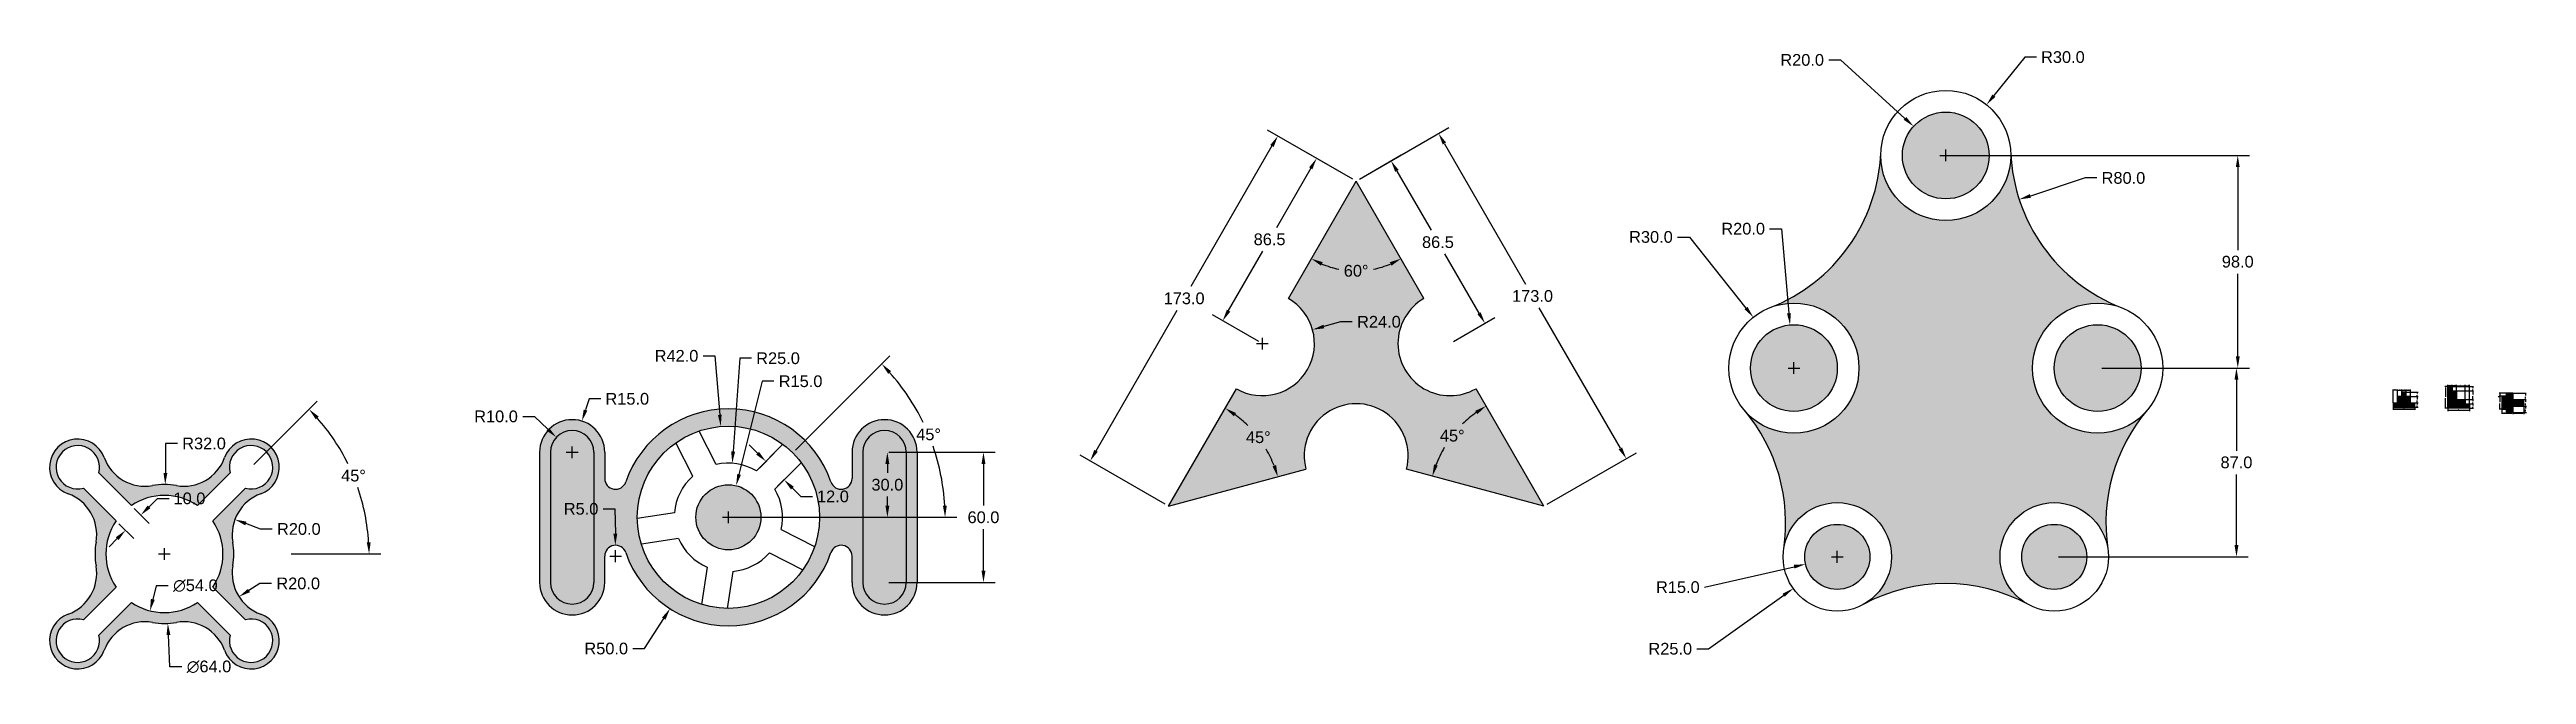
# Model space of a CAD drawing. Header units: inches. Extents: x -29 to 2151, y 0 to 373.
# Drawn here: x 1009 to 2151, y 85 to 373 of the extents above; entities that cross this region are included whole.
import ezdxf

# ---------------------------------------------------------------- set-up
doc = ezdxf.new("R2010")
doc.units = ezdxf.units.IN
doc.header["$MEASUREMENT"] = 0
doc.styles.get("Standard").update_dxf_attribs({"font": 'arial.ttf'})
doc.dimstyles.new('3', dxfattribs={"dimscale": 2, "dimtxt": 0.18, "dimasz": 0.18, "dimexe": 0.18, "dimexo": 0.0625, "dimgap": 0.09, "dimtad": 1, "dimtih": 1, "dimtoh": 1, "dimdec": 1, "dimzin": 0, "dimdsep": 46, "dimtxsty": 'Standard', "dimcen": 0.09, "dimadec": 0, "dimazin": 0, "dimtfac": 1, "dimtdec": 1, "dimtofl": 0, "dimtmove": 0, "dimatfit": 3, "dimfxl": 1, "dimtolj": 1, "dimtzin": 0, "dimarcsym": 0})
doc.dimstyles.get("Standard").update_dxf_attribs({"dimscale": 30, "dimtxt": 0.18, "dimasz": 0.18, "dimexe": 0.18, "dimexo": 0.0625, "dimgap": 0.09, "dimtad": 0, "dimtih": 1, "dimtoh": 1, "dimdec": 1, "dimzin": 0, "dimdsep": 46, "dimtxsty": 'Standard', "dimcen": 0.09, "dimadec": 0, "dimazin": 0, "dimtfac": 1, "dimtdec": 1, "dimtofl": 0, "dimtmove": 0, "dimatfit": 3, "dimfxl": 1, "dimtolj": 1, "dimtzin": 0, "dimarcsym": 0})

msp = doc.modelspace()

# ---------------------------------------------------------------- blocks, each defined once
blk = doc.blocks.new('*D14')
at = {"color": 0, "lineweight": -2, "transparency": 16777216}
for p, q in [((1103.4, 181.6), (1132.6, 210.8)), ((1120.5, 140.3), (1161.9, 140.3))]:
    blk.add_line(p, q, dxfattribs=at)
for start, end in [(26.1313, 41.7189), (3.2811, 18.9618)]:
    blk.add_arc((1062.1, 140.3), 94.3, start, end, dxfattribs=at)
at = {"color": 0, "transparency": 16777216}
for points in [[(1131.9, 202.4), (1133.2, 203.7), (1128.8, 207)], [(1157.2, 145.7), (1155.4, 145.7), (1156.5, 140.3)]]:
    blk.add_solid(points, dxfattribs=at)
at = {"layer": 'Defpoints', "color": 0, "transparency": 16777216}
for p in [(1102.1, 180.3), (1153.2, 164.7), (1062.1, 140.3), (1062.1, 140.3), (1118.6, 140.3)]:
    blk.add_point(p, dxfattribs=at)
at = {"color": 0, "transparency": 16777216, "insert": (1149.3, 176.4), "char_height": 5.4, "attachment_point": 5}
blk.add_mtext('\\A1;45°', dxfattribs=at)
blk = doc.blocks.new('*D15')
at = {"color": 0, "lineweight": -2, "transparency": 16777216}
for p, q in [((1048.2, 161.3), (1055.1, 154.4)), ((1055.1, 162.1), (1058.9, 165.9)), ((1058.9, 165.9), (1064.3, 165.9)), ((1041.2, 154.2), (1048, 147.4)), ((1040.4, 147.4), (1036.6, 143.6))]:
    blk.add_line(p, q, dxfattribs=at)
at = {"color": 0, "transparency": 16777216}
for points in [[(1054.4, 162.7), (1055.7, 161.4), (1051.3, 158.3)], [(1039.7, 148), (1041, 146.7), (1044.2, 151.2)]]:
    blk.add_solid(points, dxfattribs=at)
at = {"layer": 'Defpoints', "color": 0, "transparency": 16777216}
for p in [(1046.9, 162.6), (1039.8, 155.5), (1051.3, 158.3)]:
    blk.add_point(p, dxfattribs=at)
at = {"color": 0, "transparency": 16777216, "insert": (1073.7, 165.9), "char_height": 5.4, "attachment_point": 5}
blk.add_mtext('\\A1;10.0', dxfattribs=at)
blk = doc.blocks.new('*D16')
at = {"color": 0, "lineweight": -2, "transparency": 16777216}
for p, q in [((1059.4, 140.3), (1064.8, 140.3)), ((1062.1, 137.6), (1062.1, 143)), ((1064.7, 88.3), (1064, 103)), ((1070.1, 88.3), (1064.7, 88.3))]:
    blk.add_line(p, q, dxfattribs=at)
at = {"color": 0, "transparency": 16777216}
blk.add_solid([(1064.9, 103), (1063.1, 102.9), (1063.7, 108.3)], dxfattribs=at)
at = {"layer": 'Defpoints', "color": 0, "transparency": 16777216}
for p in [(1060.6, 172.3), (1063.7, 108.3)]:
    blk.add_point(p, dxfattribs=at)
at = {"color": 0, "transparency": 16777216, "insert": (1082.7, 88.3), "char_height": 5.4, "attachment_point": 5}
blk.add_mtext('\\A1;∅64.0', dxfattribs=at)
blk = doc.blocks.new('*D17')
at = {"color": 0, "lineweight": -2, "transparency": 16777216}
for p, q in [((1058.4, 125.7), (1056.8, 119.4)), ((1063.8, 125.7), (1058.4, 125.7))]:
    blk.add_line(p, q, dxfattribs=at)
at = {"color": 0, "transparency": 16777216}
blk.add_solid([(1055.9, 119.6), (1057.7, 119.2), (1055.5, 114.1)], dxfattribs=at)
at = {"layer": 'Defpoints', "color": 0, "transparency": 16777216}
for p in [(1068.8, 166.5), (1055.5, 114.1)]:
    blk.add_point(p, dxfattribs=at)
at = {"color": 0, "transparency": 16777216, "insert": (1076.4, 125.7), "char_height": 5.4, "attachment_point": 5}
blk.add_mtext('\\A1;∅54.0', dxfattribs=at)
blk = doc.blocks.new('*D18')
at = {"color": 0, "lineweight": -2, "transparency": 16777216}
for p, q in [((1062.7, 191.2), (1062.6, 177.7)), ((1068.1, 191.2), (1062.7, 191.2)), ((1059.4, 140.3), (1064.8, 140.3)), ((1062.1, 137.6), (1062.1, 143))]:
    blk.add_line(p, q, dxfattribs=at)
at = {"color": 0, "transparency": 16777216}
blk.add_solid([(1061.7, 177.7), (1063.5, 177.7), (1062.5, 172.3)], dxfattribs=at)
at = {"layer": 'Defpoints', "color": 0, "transparency": 16777216}
for p in [(1062.5, 172.3), (1062.1, 140.3)]:
    blk.add_point(p, dxfattribs=at)
at = {"color": 0, "transparency": 16777216, "insert": (1080.4, 191.2), "char_height": 5.4, "attachment_point": 5}
blk.add_mtext('\\A1;R32.0', dxfattribs=at)
blk = doc.blocks.new('*D19')
at = {"color": 0, "lineweight": -2, "transparency": 16777216}
for p, q in [((1106.4, 151.8), (1099.7, 154.3)), ((1111.8, 151.8), (1106.4, 151.8))]:
    blk.add_line(p, q, dxfattribs=at)
at = {"color": 0, "transparency": 16777216}
blk.add_solid([(1100, 155.2), (1099.4, 153.5), (1094.6, 156.2)], dxfattribs=at)
at = {"layer": 'Defpoints', "color": 0, "transparency": 16777216}
for p in [(1094.6, 156.2), (1113.4, 149.2)]:
    blk.add_point(p, dxfattribs=at)
at = {"color": 0, "transparency": 16777216, "insert": (1124.1, 151.8), "char_height": 5.4, "attachment_point": 5}
blk.add_mtext('\\A1;R20.0', dxfattribs=at)
blk = doc.blocks.new('*D20')
at = {"color": 0, "lineweight": -2, "transparency": 16777216}
for p, q in [((1106.1, 126.7), (1101.1, 123.5)), ((1111.5, 126.7), (1106.1, 126.7))]:
    blk.add_line(p, q, dxfattribs=at)
at = {"color": 0, "transparency": 16777216}
blk.add_solid([(1100.6, 124.2), (1101.6, 122.7), (1096.5, 120.6)], dxfattribs=at)
at = {"layer": 'Defpoints', "color": 0, "transparency": 16777216}
for p in [(1113.4, 131.4), (1096.5, 120.6)]:
    blk.add_point(p, dxfattribs=at)
at = {"color": 0, "transparency": 16777216, "insert": (1123.8, 126.7), "char_height": 5.4, "attachment_point": 5}
blk.add_mtext('\\A1;R20.0', dxfattribs=at)
blk = doc.blocks.new('*D21')
at = {"color": 0, "lineweight": -2, "transparency": 16777216}
for p, q in [((1335.5, 186.8), (1331.7, 190.6)), ((1336.4, 179.9), (1343.2, 186.8)), ((1344.8, 171.5), (1351.7, 178.3)), ((1351.7, 170.7), (1355.5, 166.8)), ((1355.5, 166.8), (1360.9, 166.8))]:
    blk.add_line(p, q, dxfattribs=at)
at = {"color": 0, "transparency": 16777216}
for points in [[(1336.2, 187.4), (1334.9, 186.1), (1339.4, 183)], [(1352.3, 171.3), (1351, 170), (1347.8, 174.5)]]:
    blk.add_solid(points, dxfattribs=at)
at = {"layer": 'Defpoints', "color": 0, "transparency": 16777216}
for p in [(1335, 178.6), (1347.8, 174.5), (1343.5, 170.1)]:
    blk.add_point(p, dxfattribs=at)
at = {"color": 0, "transparency": 16777216, "insert": (1370.3, 166.8), "char_height": 5.4, "attachment_point": 5}
blk.add_mtext('\\A1;12.0', dxfattribs=at)
blk = doc.blocks.new('*D22')
at = {"color": 0, "lineweight": -2, "transparency": 16777216}
for p, q in [((1353.1, 188.2), (1396.6, 231.7)), ((1366, 157.2), (1427.4, 157.2))]:
    blk.add_line(p, q, dxfattribs=at)
for start, end in [(25.9251, 41.9027), (3.0973, 19.1578)]:
    blk.add_arc((1322.1, 157.2), 99.9, start, end, dxfattribs=at)
at = {"color": 0, "transparency": 16777216}
for points in [[(1395.8, 223.3), (1397.1, 224.6), (1392.8, 227.9)], [(1422.8, 162.6), (1421, 162.6), (1422, 157.2)]]:
    blk.add_solid(points, dxfattribs=at)
at = {"layer": 'Defpoints', "color": 0, "transparency": 16777216}
for p in [(1351.8, 186.9), (1418.6, 183.1), (1322.1, 157.2), (1322.1, 157.2), (1364.1, 157.2)]:
    blk.add_point(p, dxfattribs=at)
at = {"color": 0, "transparency": 16777216, "insert": (1414.4, 195.4), "char_height": 5.4, "attachment_point": 5}
blk.add_mtext('\\A1;45°', dxfattribs=at)
blk = doc.blocks.new('*D23')
at = {"color": 0, "lineweight": -2, "transparency": 16777216}
for p, q in [((1257.9, 211.8), (1256.2, 206.7)), ((1263.3, 211.8), (1257.9, 211.8)), ((1247.4, 187.2), (1252.8, 187.2)), ((1250.1, 184.5), (1250.1, 189.9))]:
    blk.add_line(p, q, dxfattribs=at)
at = {"color": 0, "transparency": 16777216}
blk.add_solid([(1255.4, 206.9), (1257.1, 206.4), (1254.6, 201.5)], dxfattribs=at)
at = {"layer": 'Defpoints', "color": 0, "transparency": 16777216}
for p in [(1254.6, 201.5), (1250.1, 187.2)]:
    blk.add_point(p, dxfattribs=at)
at = {"color": 0, "transparency": 16777216, "insert": (1275.5, 211.8), "char_height": 5.4, "attachment_point": 5}
blk.add_mtext('\\A1;R15.0', dxfattribs=at)
blk = doc.blocks.new('*D24')
at = {"color": 0, "lineweight": -2, "transparency": 16777216}
for p, q in [((1227.3, 203.7), (1232.7, 203.7)), ((1232.7, 203.7), (1238.9, 197.8)), ((1247.4, 187.2), (1252.8, 187.2)), ((1250.1, 184.5), (1250.1, 189.9))]:
    blk.add_line(p, q, dxfattribs=at)
at = {"color": 0, "transparency": 16777216}
blk.add_solid([(1239.5, 198.4), (1238.3, 197.1), (1242.8, 194.1)], dxfattribs=at)
at = {"layer": 'Defpoints', "color": 0, "transparency": 16777216}
for p in [(1242.8, 194.1), (1250.1, 187.2)]:
    blk.add_point(p, dxfattribs=at)
at = {"color": 0, "transparency": 16777216, "insert": (1215, 203.7), "char_height": 5.4, "attachment_point": 5}
blk.add_mtext('\\A1;R10.0', dxfattribs=at)
blk = doc.blocks.new('*D25')
at = {"color": 0, "lineweight": -2, "transparency": 16777216}
for p, q in [((1264.4, 161.1), (1269.8, 161.1)), ((1269.8, 161.1), (1270, 149.7)), ((1267.4, 139.3), (1272.8, 139.3)), ((1270.1, 136.6), (1270.1, 142))]:
    blk.add_line(p, q, dxfattribs=at)
at = {"color": 0, "transparency": 16777216}
blk.add_solid([(1270.9, 149.7), (1269.1, 149.7), (1270, 144.3)], dxfattribs=at)
at = {"layer": 'Defpoints', "color": 0, "transparency": 16777216}
for p in [(1270, 144.3), (1270.1, 139.3)]:
    blk.add_point(p, dxfattribs=at)
at = {"color": 0, "transparency": 16777216, "insert": (1254.2, 161.1), "char_height": 5.4, "attachment_point": 5}
blk.add_mtext('\\A1;R5.0', dxfattribs=at)
blk = doc.blocks.new('*D26')
at = {"color": 0, "lineweight": -2, "transparency": 16777216}
for p, q in [((1337.7, 219.9), (1327, 177)), ((1343.1, 219.9), (1337.7, 219.9)), ((1322.1, 154.5), (1322.1, 159.9)), ((1319.4, 157.2), (1324.8, 157.2))]:
    blk.add_line(p, q, dxfattribs=at)
at = {"color": 0, "transparency": 16777216}
blk.add_solid([(1326.2, 177.2), (1327.9, 176.8), (1325.7, 171.8)], dxfattribs=at)
at = {"layer": 'Defpoints', "color": 0, "transparency": 16777216}
for p in [(1325.7, 171.8), (1322.1, 157.2)]:
    blk.add_point(p, dxfattribs=at)
at = {"color": 0, "transparency": 16777216, "insert": (1355.4, 219.9), "char_height": 5.4, "attachment_point": 5}
blk.add_mtext('\\A1;R15.0', dxfattribs=at)
blk = doc.blocks.new('*D27')
at = {"color": 0, "lineweight": -2, "transparency": 16777216}
for p, q in [((1327.4, 230.5), (1324.3, 187.5)), ((1332.8, 230.5), (1327.4, 230.5)), ((1322.1, 154.5), (1322.1, 159.9)), ((1319.4, 157.2), (1324.8, 157.2))]:
    blk.add_line(p, q, dxfattribs=at)
at = {"color": 0, "transparency": 16777216}
blk.add_solid([(1323.4, 187.6), (1325.2, 187.5), (1323.9, 182.1)], dxfattribs=at)
at = {"layer": 'Defpoints', "color": 0, "transparency": 16777216}
for p in [(1323.9, 182.1), (1322.1, 157.2)]:
    blk.add_point(p, dxfattribs=at)
at = {"color": 0, "transparency": 16777216, "insert": (1345, 230.5), "char_height": 5.4, "attachment_point": 5}
blk.add_mtext('\\A1;R25.0', dxfattribs=at)
blk = doc.blocks.new('*D28')
at = {"color": 0, "lineweight": -2, "transparency": 16777216}
for p, q in [((1310.5, 231.6), (1315.9, 231.6)), ((1315.9, 231.6), (1318.2, 204.4)), ((1322.1, 154.5), (1322.1, 159.9)), ((1319.4, 157.2), (1324.8, 157.2))]:
    blk.add_line(p, q, dxfattribs=at)
at = {"color": 0, "transparency": 16777216}
blk.add_solid([(1319, 204.5), (1317.3, 204.4), (1318.6, 199.1)], dxfattribs=at)
at = {"layer": 'Defpoints', "color": 0, "transparency": 16777216}
for p in [(1318.6, 199.1), (1322.1, 157.2)]:
    blk.add_point(p, dxfattribs=at)
at = {"color": 0, "transparency": 16777216, "insert": (1298.2, 231.6), "char_height": 5.4, "attachment_point": 5}
blk.add_mtext('\\A1;R42.0', dxfattribs=at)
blk = doc.blocks.new('*D29')
at = {"color": 0, "lineweight": -2, "transparency": 16777216}
for p, q in [((1322.1, 154.5), (1322.1, 159.9)), ((1319.4, 157.2), (1324.8, 157.2)), ((1283.5, 96.7), (1292.3, 110.5)), ((1278.1, 96.7), (1283.5, 96.7))]:
    blk.add_line(p, q, dxfattribs=at)
at = {"color": 0, "transparency": 16777216}
blk.add_solid([(1291.5, 111), (1293.1, 110), (1295.2, 115.1)], dxfattribs=at)
at = {"layer": 'Defpoints', "color": 0, "transparency": 16777216}
for p in [(1322.1, 157.2), (1295.2, 115.1)]:
    blk.add_point(p, dxfattribs=at)
at = {"color": 0, "transparency": 16777216, "insert": (1265.8, 96.7), "char_height": 5.4, "attachment_point": 5}
blk.add_mtext('\\A1;R50.0', dxfattribs=at)
blk = doc.blocks.new('*D30')
at = {"color": 0, "lineweight": -2, "transparency": 16777216}
for p, q in [((1396, 187.2), (1445.1, 187.2)), ((1439.7, 181.8), (1439.7, 162.7)), ((1439.7, 132.6), (1439.7, 151.8)), ((1396, 127.2), (1445.1, 127.2))]:
    blk.add_line(p, q, dxfattribs=at)
at = {"color": 0, "transparency": 16777216}
for points in [[(1438.8, 181.8), (1440.6, 181.8), (1439.7, 187.2)], [(1438.8, 132.6), (1440.6, 132.6), (1439.7, 127.2)]]:
    blk.add_solid(points, dxfattribs=at)
at = {"layer": 'Defpoints', "color": 0, "transparency": 16777216}
for p in [(1394.1, 187.2), (1394.1, 127.2), (1439.7, 127.2)]:
    blk.add_point(p, dxfattribs=at)
at = {"color": 0, "transparency": 16777216, "insert": (1439.7, 157.2), "char_height": 5.4, "attachment_point": 5}
blk.add_mtext('\\A1;60.0', dxfattribs=at)
blk = doc.blocks.new('*D31')
at = {"color": 0, "lineweight": -2, "transparency": 16777216}
for p, q in [((1396, 187.2), (1400.8, 187.2)), ((1395.4, 181.8), (1395.4, 177.7)), ((1395.4, 162.6), (1395.4, 166.8)), ((1324, 157.2), (1400.8, 157.2))]:
    blk.add_line(p, q, dxfattribs=at)
at = {"color": 0, "transparency": 16777216}
for points in [[(1394.5, 181.8), (1396.3, 181.8), (1395.4, 187.2)], [(1394.5, 162.6), (1396.3, 162.6), (1395.4, 157.2)]]:
    blk.add_solid(points, dxfattribs=at)
at = {"layer": 'Defpoints', "color": 0, "transparency": 16777216}
for p in [(1394.1, 187.2), (1322.1, 157.2), (1395.4, 157.2)]:
    blk.add_point(p, dxfattribs=at)
at = {"color": 0, "transparency": 16777216, "insert": (1395.4, 172.2), "char_height": 5.4, "attachment_point": 5}
blk.add_mtext('\\A1;30.0', dxfattribs=at)
blk = doc.blocks.new('*D32')
at = {"color": 0, "lineweight": -2, "transparency": 16777216}
for p, q in [((1919.7, 369.3), (1905.5, 351.6)), ((1925.1, 369.3), (1919.7, 369.3)), ((1880.6, 324), (1886, 324)), ((1883.3, 321.3), (1883.3, 326.7))]:
    blk.add_line(p, q, dxfattribs=at)
at = {"color": 0, "transparency": 16777216}
blk.add_solid([(1904.8, 352.1), (1906.2, 351), (1902.1, 347.4)], dxfattribs=at)
at = {"layer": 'Defpoints', "color": 0, "transparency": 16777216}
for p in [(1902.1, 347.4), (1883.3, 324)]:
    blk.add_point(p, dxfattribs=at)
at = {"color": 0, "transparency": 16777216, "insert": (1937.3, 369.3), "char_height": 5.4, "attachment_point": 5}
blk.add_mtext('\\A1;R30.0', dxfattribs=at)
blk = doc.blocks.new('*D33')
at = {"color": 0, "lineweight": -2, "transparency": 16777216}
for p, q in [((1829.4, 368), (1834.8, 368)), ((1834.8, 368), (1864.5, 341)), ((1880.6, 324), (1886, 324)), ((1883.3, 321.3), (1883.3, 326.7))]:
    blk.add_line(p, q, dxfattribs=at)
at = {"color": 0, "transparency": 16777216}
blk.add_solid([(1865.1, 341.7), (1863.9, 340.4), (1868.5, 337.4)], dxfattribs=at)
at = {"layer": 'Defpoints', "color": 0, "transparency": 16777216}
for p in [(1868.5, 337.4), (1883.3, 324)]:
    blk.add_point(p, dxfattribs=at)
at = {"color": 0, "transparency": 16777216, "insert": (1817.1, 368), "char_height": 5.4, "attachment_point": 5}
blk.add_mtext('\\A1;R20.0', dxfattribs=at)
blk = doc.blocks.new('*D34')
at = {"color": 0, "lineweight": -2, "transparency": 16777216}
for p, q in [((1759.7, 286.4), (1765.1, 286.4)), ((1765.1, 286.4), (1791.2, 253.6)), ((1813.3, 223.3), (1813.3, 228.7)), ((1810.6, 226), (1816, 226))]:
    blk.add_line(p, q, dxfattribs=at)
at = {"color": 0, "transparency": 16777216}
blk.add_solid([(1791.9, 254.2), (1790.5, 253.1), (1794.6, 249.4)], dxfattribs=at)
at = {"layer": 'Defpoints', "color": 0, "transparency": 16777216}
for p in [(1794.6, 249.4), (1813.3, 226)]:
    blk.add_point(p, dxfattribs=at)
at = {"color": 0, "transparency": 16777216, "insert": (1747.4, 286.4), "char_height": 5.4, "attachment_point": 5}
blk.add_mtext('\\A1;R30.0', dxfattribs=at)
blk = doc.blocks.new('*D35')
at = {"color": 0, "lineweight": -2, "transparency": 16777216}
for p, q in [((1802.1, 290.2), (1807.5, 290.2)), ((1807.5, 290.2), (1811, 251.3)), ((1813.3, 223.3), (1813.3, 228.7)), ((1810.6, 226), (1816, 226))]:
    blk.add_line(p, q, dxfattribs=at)
at = {"color": 0, "transparency": 16777216}
blk.add_solid([(1811.9, 251.3), (1810.1, 251.2), (1811.5, 245.9)], dxfattribs=at)
at = {"layer": 'Defpoints', "color": 0, "transparency": 16777216}
for p in [(1811.5, 245.9), (1813.3, 226)]:
    blk.add_point(p, dxfattribs=at)
at = {"color": 0, "transparency": 16777216, "insert": (1789.9, 290.2), "char_height": 5.4, "attachment_point": 5}
blk.add_mtext('\\A1;R20.0', dxfattribs=at)
blk = doc.blocks.new('*D36')
at = {"color": 0, "lineweight": -2, "transparency": 16777216}
for p, q in [((1830.6, 139), (1836, 139)), ((1833.3, 136.3), (1833.3, 141.7)), ((1772.1, 125), (1813.4, 134.4))]:
    blk.add_line(p, q, dxfattribs=at)
at = {"color": 0, "transparency": 16777216}
blk.add_solid([(1813.2, 135.3), (1813.6, 133.6), (1818.7, 135.6)], dxfattribs=at)
at = {"layer": 'Defpoints', "color": 0, "transparency": 16777216}
for p in [(1833.3, 139), (1818.7, 135.6)]:
    blk.add_point(p, dxfattribs=at)
at = {"color": 0, "transparency": 16777216, "insert": (1759.8, 125), "char_height": 5.4, "attachment_point": 5}
blk.add_mtext('\\A1;R15.0', dxfattribs=at)
blk = doc.blocks.new('*D37')
at = {"color": 0, "lineweight": -2, "transparency": 16777216}
for p, q in [((1830.6, 139), (1836, 139)), ((1833.3, 136.3), (1833.3, 141.7)), ((1774, 96.6), (1808.6, 121.3)), ((1768.6, 96.6), (1774, 96.6))]:
    blk.add_line(p, q, dxfattribs=at)
at = {"color": 0, "transparency": 16777216}
blk.add_solid([(1808, 122), (1809.1, 120.6), (1813, 124.4)], dxfattribs=at)
at = {"layer": 'Defpoints', "color": 0, "transparency": 16777216}
for p in [(1833.3, 139), (1813, 124.4)]:
    blk.add_point(p, dxfattribs=at)
at = {"color": 0, "transparency": 16777216, "insert": (1756.3, 96.6), "char_height": 5.4, "attachment_point": 5}
blk.add_mtext('\\A1;R25.0', dxfattribs=at)
blk = doc.blocks.new('*D38')
at = {"color": 0, "lineweight": -2, "transparency": 16777216}
for p, q in [((1947.5, 313.6), (1922.3, 305.3)), ((1952.9, 313.6), (1947.5, 313.6))]:
    blk.add_line(p, q, dxfattribs=at)
at = {"color": 0, "transparency": 16777216}
blk.add_solid([(1922, 306.2), (1922.6, 304.5), (1917.1, 303.7)], dxfattribs=at)
at = {"layer": 'Defpoints', "color": 0, "transparency": 16777216}
for p in [(1993.2, 328.5), (1917.1, 303.7)]:
    blk.add_point(p, dxfattribs=at)
at = {"color": 0, "transparency": 16777216, "insert": (1965.2, 313.6), "char_height": 5.4, "attachment_point": 5}
blk.add_mtext('\\A1;R80.0', dxfattribs=at)
blk = doc.blocks.new('*D39')
at = {"color": 0, "lineweight": -2, "transparency": 16777216}
for p, q in [((1885.2, 324), (2023.3, 324)), ((2017.9, 318.6), (2017.9, 280.4)), ((2017.9, 231.4), (2017.9, 269.5)), ((1955.2, 226), (2023.3, 226))]:
    blk.add_line(p, q, dxfattribs=at)
at = {"color": 0, "transparency": 16777216}
for points in [[(2017, 318.6), (2018.8, 318.6), (2017.9, 324)], [(2017, 231.4), (2018.8, 231.4), (2017.9, 226)]]:
    blk.add_solid(points, dxfattribs=at)
at = {"layer": 'Defpoints', "color": 0, "transparency": 16777216}
for p in [(1883.3, 324), (1953.3, 226), (2017.9, 226)]:
    blk.add_point(p, dxfattribs=at)
at = {"color": 0, "transparency": 16777216, "insert": (2017.9, 275), "char_height": 5.4, "attachment_point": 5}
blk.add_mtext('\\A1;98.0', dxfattribs=at)
blk = doc.blocks.new('*D40')
at = {"color": 0, "lineweight": -2, "transparency": 16777216}
for p, q in [((1955.2, 226), (2022.7, 226)), ((2017.3, 220.6), (2017.3, 187.9)), ((2017.3, 144.4), (2017.3, 177)), ((1935.2, 139), (2022.7, 139))]:
    blk.add_line(p, q, dxfattribs=at)
at = {"color": 0, "transparency": 16777216}
for points in [[(2016.4, 220.6), (2018.2, 220.6), (2017.3, 226)], [(2016.4, 144.4), (2018.2, 144.4), (2017.3, 139)]]:
    blk.add_solid(points, dxfattribs=at)
at = {"layer": 'Defpoints', "color": 0, "transparency": 16777216}
for p in [(1953.3, 226), (1933.3, 139), (2017.3, 139)]:
    blk.add_point(p, dxfattribs=at)
at = {"color": 0, "transparency": 16777216, "insert": (2017.3, 182.5), "char_height": 5.4, "attachment_point": 5}
blk.add_mtext('\\A1;87.0', dxfattribs=at)
blk = doc.blocks.new('*D41')
at = {"color": 0, "lineweight": -2, "transparency": 16777216}
for start, end in [(247.4872, 258.8291), (281.1709, 292.5128)]:
    blk.add_arc((1611.5, 312.2), 41.4, start, end, dxfattribs=at)
at = {"color": 0, "transparency": 16777216}
for points in [[(1595.3, 273.2), (1596.1, 274.8), (1590.8, 276.4)], [(1627, 274.8), (1627.8, 273.2), (1632.2, 276.4)]]:
    blk.add_solid(points, dxfattribs=at)
at = {"layer": 'Defpoints', "color": 0, "transparency": 16777216}
for p in [(1611.5, 312.2), (1611.5, 312.2), (1604.3, 271.5), (1580.3, 258.1), (1642.8, 258.1)]:
    blk.add_point(p, dxfattribs=at)
at = {"color": 0, "transparency": 16777216, "insert": (1611.5, 270.8), "char_height": 5.4, "attachment_point": 5}
blk.add_mtext('\\A1;60°', dxfattribs=at)
blk = doc.blocks.new('*D42')
at = {"color": 0, "lineweight": -2, "transparency": 16777216}
for p, q in [((1609.9, 313.1), (1588.6, 325.4)), ((1590.6, 318.1), (1574.8, 290.7)), ((1552.7, 252.5), (1568.5, 279.8)), ((1566.6, 238.2), (1545.3, 250.5))]:
    blk.add_line(p, q, dxfattribs=at)
at = {"color": 0, "transparency": 16777216}
for points in [[(1589.8, 318.5), (1591.3, 317.6), (1593.3, 322.7)], [(1551.9, 252.9), (1553.5, 252), (1550, 247.8)]]:
    blk.add_solid(points, dxfattribs=at)
at = {"layer": 'Defpoints', "color": 0, "transparency": 16777216}
for p in [(1611.5, 312.2), (1550, 247.8), (1568.3, 237.3)]:
    blk.add_point(p, dxfattribs=at)
at = {"color": 0, "transparency": 16777216, "insert": (1571.6, 285.3), "char_height": 5.4, "attachment_point": 5}
blk.add_mtext('\\A1;86.5', dxfattribs=at)
blk = doc.blocks.new('*D43')
at = {"color": 0, "lineweight": -2, "transparency": 16777216}
for p, q in [((1609.9, 313.1), (1570.7, 335.7)), ((1572.7, 328.4), (1535.3, 263.6)), ((1491.6, 187.9), (1529, 252.7)), ((1523.4, 163.3), (1484.2, 185.9))]:
    blk.add_line(p, q, dxfattribs=at)
at = {"color": 0, "transparency": 16777216}
for points in [[(1571.9, 328.8), (1573.5, 327.9), (1575.4, 333)], [(1490.8, 188.3), (1492.4, 187.4), (1488.9, 183.2)]]:
    blk.add_solid(points, dxfattribs=at)
at = {"layer": 'Defpoints', "color": 0, "transparency": 16777216}
for p in [(1611.5, 312.2), (1488.9, 183.2), (1525, 162.4)]:
    blk.add_point(p, dxfattribs=at)
at = {"color": 0, "transparency": 16777216, "insert": (1532.2, 258.1), "char_height": 5.4, "attachment_point": 5}
blk.add_mtext('\\A1;173.0', dxfattribs=at)
blk = doc.blocks.new('*D44')
at = {"color": 0, "lineweight": -2, "transparency": 16777216}
for p, q in [((1613.1, 313.1), (1632.3, 324.2)), ((1630.3, 316.8), (1646.1, 289.5)), ((1668.2, 251.3), (1652.4, 278.6)), ((1656.4, 238.2), (1675.5, 249.3))]:
    blk.add_line(p, q, dxfattribs=at)
at = {"color": 0, "transparency": 16777216}
for points in [[(1631.1, 317.3), (1629.5, 316.4), (1627.6, 321.5)], [(1668.9, 251.7), (1667.4, 250.8), (1670.9, 246.6)]]:
    blk.add_solid(points, dxfattribs=at)
at = {"layer": 'Defpoints', "color": 0, "transparency": 16777216}
for p in [(1611.5, 312.2), (1670.9, 246.6), (1654.8, 237.3)]:
    blk.add_point(p, dxfattribs=at)
at = {"color": 0, "transparency": 16777216, "insert": (1649.2, 284), "char_height": 5.4, "attachment_point": 5}
blk.add_mtext('\\A1;86.5', dxfattribs=at)
blk = doc.blocks.new('*D45')
at = {"color": 0, "lineweight": -2, "transparency": 16777216}
for p, q in [((1613.1, 313.1), (1654.2, 336.8)), ((1652.2, 329.4), (1689.6, 264.7)), ((1733.3, 189), (1695.9, 253.8)), ((1699.6, 163.3), (1740.7, 187))]:
    blk.add_line(p, q, dxfattribs=at)
at = {"color": 0, "transparency": 16777216}
for points in [[(1653, 329.9), (1651.4, 329), (1649.5, 334.1)], [(1734.1, 189.4), (1732.5, 188.5), (1736, 184.3)]]:
    blk.add_solid(points, dxfattribs=at)
at = {"layer": 'Defpoints', "color": 0, "transparency": 16777216}
for p in [(1611.5, 312.2), (1736, 184.3), (1698, 162.4)]:
    blk.add_point(p, dxfattribs=at)
at = {"color": 0, "transparency": 16777216, "insert": (1692.8, 259.2), "char_height": 5.4, "attachment_point": 5}
blk.add_mtext('\\A1;173.0', dxfattribs=at)
blk = doc.blocks.new('*D46')
at = {"color": 0, "lineweight": -2, "transparency": 16777216}
for p, q in [((1568.3, 234.6), (1568.3, 240)), ((1604.3, 247.3), (1596.6, 245.1)), ((1609.7, 247.3), (1604.3, 247.3)), ((1565.6, 237.3), (1571, 237.3))]:
    blk.add_line(p, q, dxfattribs=at)
at = {"color": 0, "transparency": 16777216}
blk.add_solid([(1596.4, 246), (1596.8, 244.3), (1591.4, 243.7)], dxfattribs=at)
at = {"layer": 'Defpoints', "color": 0, "transparency": 16777216}
for p in [(1591.4, 243.7), (1568.3, 237.3)]:
    blk.add_point(p, dxfattribs=at)
at = {"color": 0, "transparency": 16777216, "insert": (1622, 247.3), "char_height": 5.4, "attachment_point": 5}
blk.add_mtext('\\A1;R24.0', dxfattribs=at)
blk = doc.blocks.new('*D47')
at = {"color": 0, "lineweight": -2, "transparency": 16777216}
for start, end in [(125.8136, 134.6797), (149.5708, 159.1864)]:
    blk.add_arc((1698, 162.4), 53.2, start, end, dxfattribs=at)
at = {"color": 0, "transparency": 16777216}
for points in [[(1666.4, 206.3), (1667.4, 204.8), (1671.4, 208.5)], [(1649.1, 181), (1647.4, 181.6), (1646.6, 176.1)]]:
    blk.add_solid(points, dxfattribs=at)
at = {"layer": 'Defpoints', "color": 0, "transparency": 16777216}
for p in [(1666.8, 216.5), (1660.4, 200), (1634.7, 179.3), (1698, 162.4), (1698, 162.4)]:
    blk.add_point(p, dxfattribs=at)
at = {"color": 0, "transparency": 16777216, "insert": (1655.8, 194.8), "char_height": 5.4, "attachment_point": 5}
blk.add_mtext('\\A1;45°', dxfattribs=at)
blk = doc.blocks.new('*D48')
at = {"color": 0, "lineweight": -2, "transparency": 16777216}
for start, end in [(45.4985, 54.0622), (20.9378, 30.2843)]:
    blk.add_arc((1525, 162.4), 52.1, start, end, dxfattribs=at)
at = {"color": 0, "transparency": 16777216}
for points in [[(1555.1, 203.8), (1556.1, 205.3), (1551.1, 207.5)], [(1574.6, 181.3), (1572.9, 180.7), (1575.4, 175.9)]]:
    blk.add_solid(points, dxfattribs=at)
at = {"layer": 'Defpoints', "color": 0, "transparency": 16777216}
for p in [(1556.3, 216.5), (1570.2, 188.4), (1588.3, 179.3), (1525, 162.4), (1525, 162.4)]:
    blk.add_point(p, dxfattribs=at)
at = {"color": 0, "transparency": 16777216, "insert": (1566.4, 194.1), "char_height": 5.4, "attachment_point": 5}
blk.add_mtext('\\A1;45°', dxfattribs=at)
blk = doc.blocks.new('*D49')
at = {"color": 0, "lineweight": -2, "transparency": 16777216}
for p, q in [((2093.5, 215), (2093.5, 216.1)), ((2095.2, 215.7), (2093.9, 215.7)), ((2095.5, 215), (2095.5, 216.1))]:
    blk.add_line(p, q, dxfattribs=at)
at = {"color": 0, "transparency": 16777216}
for points in [[(2093.9, 215.8), (2093.9, 215.6), (2093.5, 215.7)], [(2095.2, 215.8), (2095.2, 215.6), (2095.5, 215.7)]]:
    blk.add_solid(points, dxfattribs=at)
at = {"layer": 'Defpoints', "color": 0, "transparency": 16777216}
for p in [(2093.5, 215.7), (2093.5, 214.9), (2095.5, 214.9)]:
    blk.add_point(p, dxfattribs=at)
at = {"color": 0, "transparency": 16777216, "insert": (2094.5, 216.1), "char_height": 0.36, "attachment_point": 5}
blk.add_mtext('\\A1;2.0', dxfattribs=at)
blk = doc.blocks.new('*D50')
at = {"color": 0, "lineweight": -2, "transparency": 16777216}
for p, q in [((2091.5, 213), (2091.5, 216.1)), ((2093.2, 215.7), (2091.9, 215.7)), ((2093.5, 213), (2093.5, 216.1))]:
    blk.add_line(p, q, dxfattribs=at)
at = {"color": 0, "transparency": 16777216}
for points in [[(2091.9, 215.8), (2091.9, 215.7), (2091.5, 215.7)], [(2093.2, 215.8), (2093.2, 215.7), (2093.5, 215.7)]]:
    blk.add_solid(points, dxfattribs=at)
at = {"layer": 'Defpoints', "color": 0, "transparency": 16777216}
for p in [(2091.5, 215.7), (2091.5, 212.9), (2093.5, 212.9)]:
    blk.add_point(p, dxfattribs=at)
at = {"color": 0, "transparency": 16777216, "insert": (2092.5, 216.1), "char_height": 0.36, "attachment_point": 5}
blk.add_mtext('\\A1;2.0', dxfattribs=at)
blk = doc.blocks.new('*D51')
at = {"color": 0, "lineweight": -2, "transparency": 16777216}
for p, q in [((2089.5, 210), (2089.5, 216.1)), ((2091.2, 215.8), (2089.9, 215.8)), ((2091.5, 210), (2091.5, 216.1))]:
    blk.add_line(p, q, dxfattribs=at)
at = {"color": 0, "transparency": 16777216}
for points in [[(2089.9, 215.8), (2089.9, 215.7), (2089.5, 215.8)], [(2091.2, 215.8), (2091.2, 215.7), (2091.5, 215.8)]]:
    blk.add_solid(points, dxfattribs=at)
at = {"layer": 'Defpoints', "color": 0, "transparency": 16777216}
for p in [(2089.5, 215.8), (2089.5, 209.9), (2091.5, 209.9)]:
    blk.add_point(p, dxfattribs=at)
at = {"color": 0, "transparency": 16777216, "insert": (2090.5, 216.1), "char_height": 0.36, "attachment_point": 5}
blk.add_mtext('\\A1;2.0', dxfattribs=at)
blk = doc.blocks.new('*D52')
at = {"color": 0, "lineweight": -2, "transparency": 16777216}
for p, q in [((2095.5, 213), (2095.5, 216.1)), ((2097.2, 215.7), (2095.9, 215.7)), ((2097.5, 213), (2097.5, 216.1))]:
    blk.add_line(p, q, dxfattribs=at)
at = {"color": 0, "transparency": 16777216}
for points in [[(2095.9, 215.8), (2095.9, 215.6), (2095.5, 215.7)], [(2097.2, 215.8), (2097.2, 215.6), (2097.5, 215.7)]]:
    blk.add_solid(points, dxfattribs=at)
at = {"layer": 'Defpoints', "color": 0, "transparency": 16777216}
for p in [(2095.5, 215.7), (2095.5, 212.9), (2097.5, 212.9)]:
    blk.add_point(p, dxfattribs=at)
at = {"color": 0, "transparency": 16777216, "insert": (2096.5, 216.1), "char_height": 0.36, "attachment_point": 5}
blk.add_mtext('\\A1;2.0', dxfattribs=at)
blk = doc.blocks.new('*D53')
at = {"color": 0, "lineweight": -2, "transparency": 16777216}
for p, q in [((2097.6, 212.9), (2101, 212.9)), ((2097.6, 209.9), (2101, 209.9)), ((2100.6, 212.5), (2100.6, 211.7)), ((2100.6, 210.2), (2100.6, 211))]:
    blk.add_line(p, q, dxfattribs=at)
at = {"color": 0, "transparency": 16777216}
for points in [[(2100.6, 212.5), (2100.7, 212.5), (2100.6, 212.9)], [(2100.6, 210.2), (2100.7, 210.2), (2100.6, 209.9)]]:
    blk.add_solid(points, dxfattribs=at)
at = {"layer": 'Defpoints', "color": 0, "transparency": 16777216}
for p in [(2097.5, 212.9), (2097.5, 209.9), (2100.6, 209.9)]:
    blk.add_point(p, dxfattribs=at)
at = {"color": 0, "transparency": 16777216, "insert": (2100.6, 211.4), "char_height": 0.36, "attachment_point": 5}
blk.add_mtext('\\A1;3.0', dxfattribs=at)
blk = doc.blocks.new('*D54')
at = {"color": 0, "lineweight": -2, "transparency": 16777216}
for p, q in [((2095.6, 214.9), (2101, 214.9)), ((2097.6, 212.9), (2101, 212.9)), ((2100.6, 214.5), (2100.6, 214.2)), ((2100.6, 213.2), (2100.6, 213.5))]:
    blk.add_line(p, q, dxfattribs=at)
at = {"color": 0, "transparency": 16777216}
for points in [[(2100.6, 214.5), (2100.7, 214.5), (2100.6, 214.9)], [(2100.6, 213.2), (2100.7, 213.2), (2100.6, 212.9)]]:
    blk.add_solid(points, dxfattribs=at)
at = {"layer": 'Defpoints', "color": 0, "transparency": 16777216}
for p in [(2095.5, 214.9), (2097.5, 212.9), (2100.6, 212.9)]:
    blk.add_point(p, dxfattribs=at)
at = {"color": 0, "transparency": 16777216, "insert": (2100.6, 213.9), "char_height": 0.36, "attachment_point": 5}
blk.add_mtext('\\A1;2.0', dxfattribs=at)
blk = doc.blocks.new('*D55')
at = {"color": 0, "lineweight": -2, "transparency": 16777216}
for p, q in [((2099.6, 209.9), (2101, 209.9)), ((2099.6, 207.9), (2101, 207.9)), ((2100.6, 209.5), (2100.6, 209.2)), ((2100.6, 208.2), (2100.6, 208.5))]:
    blk.add_line(p, q, dxfattribs=at)
at = {"color": 0, "transparency": 16777216}
for points in [[(2100.5, 209.5), (2100.7, 209.5), (2100.6, 209.9)], [(2100.5, 208.2), (2100.7, 208.2), (2100.6, 207.9)]]:
    blk.add_solid(points, dxfattribs=at)
at = {"layer": 'Defpoints', "color": 0, "transparency": 16777216}
for p in [(2099.5, 209.9), (2099.5, 207.9), (2100.6, 207.9)]:
    blk.add_point(p, dxfattribs=at)
at = {"color": 0, "transparency": 16777216, "insert": (2100.6, 208.9), "char_height": 0.36, "attachment_point": 5}
blk.add_mtext('\\A1;2.0', dxfattribs=at)
blk = doc.blocks.new('*D56')
at = {"color": 0, "lineweight": -2, "transparency": 16777216}
for p, q in [((2089.5, 207.8), (2089.5, 206.8)), ((2089.9, 207.1), (2099.2, 207.1)), ((2099.5, 207.8), (2099.5, 206.8))]:
    blk.add_line(p, q, dxfattribs=at)
at = {"color": 0, "transparency": 16777216}
for points in [[(2089.9, 207.2), (2089.9, 207.1), (2089.5, 207.1)], [(2099.2, 207.2), (2099.2, 207.1), (2099.5, 207.1)]]:
    blk.add_solid(points, dxfattribs=at)
at = {"layer": 'Defpoints', "color": 0, "transparency": 16777216}
for p in [(2089.5, 207.9), (2099.5, 207.9), (2099.5, 207.1)]:
    blk.add_point(p, dxfattribs=at)
at = {"color": 0, "transparency": 16777216, "insert": (2094.5, 207.5), "char_height": 0.36, "attachment_point": 5}
blk.add_mtext('\\A1;10.0', dxfattribs=at)
blk = doc.blocks.new('*D57')
at = {"color": 0, "lineweight": -2, "transparency": 16777216}
for p, q in [((2114.7, 217.5), (2113.3, 217.5)), ((2113.6, 217.1), (2113.6, 212.8)), ((2114.7, 207.5), (2113.3, 207.5)), ((2113.6, 207.8), (2113.6, 212.1))]:
    blk.add_line(p, q, dxfattribs=at)
at = {"color": 0, "transparency": 16777216}
for points in [[(2113.6, 217.1), (2113.7, 217.1), (2113.6, 217.5)], [(2113.6, 207.8), (2113.7, 207.8), (2113.6, 207.5)]]:
    blk.add_solid(points, dxfattribs=at)
at = {"layer": 'Defpoints', "color": 0, "transparency": 16777216}
for p in [(2114.8, 217.5), (2113.6, 207.5), (2114.8, 207.5)]:
    blk.add_point(p, dxfattribs=at)
at = {"color": 0, "transparency": 16777216, "insert": (2113.6, 212.5), "char_height": 0.36, "attachment_point": 5}
blk.add_mtext('\\A1;10.0', dxfattribs=at)
blk = doc.blocks.new('*D58')
at = {"color": 0, "lineweight": -2, "transparency": 16777216}
for p, q in [((2114.8, 217.6), (2114.8, 218.2)), ((2115.1, 217.9), (2116.4, 217.9)), ((2116.8, 217.6), (2116.8, 218.2))]:
    blk.add_line(p, q, dxfattribs=at)
at = {"color": 0, "transparency": 16777216}
for points in [[(2115.1, 217.9), (2115.1, 217.8), (2114.8, 217.9)], [(2116.4, 217.9), (2116.4, 217.8), (2116.8, 217.9)]]:
    blk.add_solid(points, dxfattribs=at)
at = {"layer": 'Defpoints', "color": 0, "transparency": 16777216}
for p in [(2114.8, 217.5), (2116.8, 217.9), (2116.8, 217.5)]:
    blk.add_point(p, dxfattribs=at)
at = {"color": 0, "transparency": 16777216, "insert": (2115.8, 218.2), "char_height": 0.36, "attachment_point": 5}
blk.add_mtext('\\A1;2.0', dxfattribs=at)
blk = doc.blocks.new('*D59')
at = {"color": 0, "lineweight": -2, "transparency": 16777216}
for p, q in [((2116.8, 215.6), (2116.8, 218.2)), ((2117.1, 217.9), (2118.4, 217.9)), ((2118.8, 215.6), (2118.8, 218.2))]:
    blk.add_line(p, q, dxfattribs=at)
at = {"color": 0, "transparency": 16777216}
for points in [[(2117.1, 217.9), (2117.1, 217.8), (2116.8, 217.9)], [(2118.4, 217.9), (2118.4, 217.8), (2118.8, 217.9)]]:
    blk.add_solid(points, dxfattribs=at)
at = {"layer": 'Defpoints', "color": 0, "transparency": 16777216}
for p in [(2118.8, 217.9), (2116.8, 215.5), (2118.8, 215.5)]:
    blk.add_point(p, dxfattribs=at)
at = {"color": 0, "transparency": 16777216, "insert": (2117.8, 218.2), "char_height": 0.36, "attachment_point": 5}
blk.add_mtext('\\A1;2.0', dxfattribs=at)
blk = doc.blocks.new('*D60')
at = {"color": 0, "lineweight": -2, "transparency": 16777216}
for p, q in [((2118.8, 211.6), (2118.8, 218.2)), ((2119.1, 217.8), (2122.4, 217.8)), ((2122.8, 211.6), (2122.8, 218.2))]:
    blk.add_line(p, q, dxfattribs=at)
at = {"color": 0, "transparency": 16777216}
for points in [[(2119.1, 217.9), (2119.1, 217.8), (2118.8, 217.8)], [(2122.4, 217.9), (2122.4, 217.8), (2122.8, 217.8)]]:
    blk.add_solid(points, dxfattribs=at)
at = {"layer": 'Defpoints', "color": 0, "transparency": 16777216}
for p in [(2122.8, 217.8), (2118.8, 211.5), (2122.8, 211.5)]:
    blk.add_point(p, dxfattribs=at)
at = {"color": 0, "transparency": 16777216, "insert": (2120.8, 218.2), "char_height": 0.36, "attachment_point": 5}
blk.add_mtext('\\A1;4.0', dxfattribs=at)
blk = doc.blocks.new('*D61')
at = {"color": 0, "lineweight": -2, "transparency": 16777216}
for p, q in [((2122.8, 209.6), (2122.8, 218.2)), ((2123.1, 217.8), (2124.4, 217.8)), ((2124.8, 209.6), (2124.8, 218.2))]:
    blk.add_line(p, q, dxfattribs=at)
at = {"color": 0, "transparency": 16777216}
for points in [[(2123.1, 217.9), (2123.1, 217.8), (2122.8, 217.8)], [(2124.4, 217.9), (2124.4, 217.8), (2124.8, 217.8)]]:
    blk.add_solid(points, dxfattribs=at)
at = {"layer": 'Defpoints', "color": 0, "transparency": 16777216}
for p in [(2124.8, 217.8), (2122.8, 209.5), (2124.8, 209.5)]:
    blk.add_point(p, dxfattribs=at)
at = {"color": 0, "transparency": 16777216, "insert": (2123.8, 218.2), "char_height": 0.36, "attachment_point": 5}
blk.add_mtext('\\A1;2.0', dxfattribs=at)
blk = doc.blocks.new('*D62')
at = {"color": 0, "lineweight": -2, "transparency": 16777216}
for p, q in [((2114.8, 207.3), (2114.8, 206.2)), ((2115.1, 206.6), (2124.4, 206.6)), ((2124.8, 207.3), (2124.8, 206.2))]:
    blk.add_line(p, q, dxfattribs=at)
at = {"color": 0, "transparency": 16777216}
for points in [[(2115.1, 206.6), (2115.1, 206.5), (2114.8, 206.6)], [(2124.4, 206.6), (2124.4, 206.5), (2124.8, 206.6)]]:
    blk.add_solid(points, dxfattribs=at)
at = {"layer": 'Defpoints', "color": 0, "transparency": 16777216}
for p in [(2114.8, 207.5), (2124.8, 207.5), (2124.8, 206.6)]:
    blk.add_point(p, dxfattribs=at)
at = {"color": 0, "transparency": 16777216, "insert": (2119.8, 207), "char_height": 0.36, "attachment_point": 5}
blk.add_mtext('\\A1;10.0', dxfattribs=at)
blk = doc.blocks.new('*D63')
at = {"color": 0, "lineweight": -2, "transparency": 16777216}
for p, q in [((2116.9, 217.5), (2126.6, 217.5)), ((2126.2, 217.1), (2126.2, 216.8)), ((2116.9, 215.5), (2126.6, 215.5)), ((2126.2, 215.8), (2126.2, 216.1))]:
    blk.add_line(p, q, dxfattribs=at)
at = {"color": 0, "transparency": 16777216}
for points in [[(2126.1, 217.1), (2126.3, 217.1), (2126.2, 217.5)], [(2126.1, 215.8), (2126.3, 215.8), (2126.2, 215.5)]]:
    blk.add_solid(points, dxfattribs=at)
at = {"layer": 'Defpoints', "color": 0, "transparency": 16777216}
for p in [(2116.8, 217.5), (2116.8, 215.5), (2126.2, 215.5)]:
    blk.add_point(p, dxfattribs=at)
at = {"color": 0, "transparency": 16777216, "insert": (2126.2, 216.5), "char_height": 0.36, "attachment_point": 5}
blk.add_mtext('\\A1;2.0', dxfattribs=at)
blk = doc.blocks.new('*D64')
at = {"color": 0, "lineweight": -2, "transparency": 16777216}
for p, q in [((2118.9, 215.5), (2126.6, 215.5)), ((2118.9, 211.5), (2126.6, 211.5)), ((2126.2, 215.1), (2126.2, 213.8)), ((2126.2, 211.8), (2126.2, 213.1))]:
    blk.add_line(p, q, dxfattribs=at)
at = {"color": 0, "transparency": 16777216}
for points in [[(2126.2, 215.1), (2126.3, 215.1), (2126.2, 215.5)], [(2126.2, 211.8), (2126.3, 211.8), (2126.2, 211.5)]]:
    blk.add_solid(points, dxfattribs=at)
at = {"layer": 'Defpoints', "color": 0, "transparency": 16777216}
for p in [(2118.8, 215.5), (2118.8, 211.5), (2126.2, 211.5)]:
    blk.add_point(p, dxfattribs=at)
at = {"color": 0, "transparency": 16777216, "insert": (2126.2, 213.5), "char_height": 0.36, "attachment_point": 5}
blk.add_mtext('\\A1;4.0', dxfattribs=at)
blk = doc.blocks.new('*D65')
at = {"color": 0, "lineweight": -2, "transparency": 16777216}
for p, q in [((2122.9, 211.5), (2126.6, 211.5)), ((2122.9, 209.5), (2126.6, 209.5)), ((2126.2, 211.1), (2126.2, 210.8)), ((2126.2, 209.8), (2126.2, 210.1))]:
    blk.add_line(p, q, dxfattribs=at)
at = {"color": 0, "transparency": 16777216}
for points in [[(2126.2, 211.1), (2126.3, 211.1), (2126.2, 211.5)], [(2126.2, 209.8), (2126.3, 209.8), (2126.2, 209.5)]]:
    blk.add_solid(points, dxfattribs=at)
at = {"layer": 'Defpoints', "color": 0, "transparency": 16777216}
for p in [(2122.8, 211.5), (2122.8, 209.5), (2126.2, 209.5)]:
    blk.add_point(p, dxfattribs=at)
at = {"color": 0, "transparency": 16777216, "insert": (2126.2, 210.5), "char_height": 0.36, "attachment_point": 5}
blk.add_mtext('\\A1;2.0', dxfattribs=at)
blk = doc.blocks.new('*D66')
at = {"color": 0, "lineweight": -2, "transparency": 16777216}
for p, q in [((2124.9, 209.5), (2126.6, 209.5)), ((2124.9, 207.5), (2126.6, 207.5)), ((2126.3, 209.1), (2126.3, 208.8)), ((2126.3, 207.8), (2126.3, 208.1))]:
    blk.add_line(p, q, dxfattribs=at)
at = {"color": 0, "transparency": 16777216}
for points in [[(2126.2, 209.1), (2126.3, 209.1), (2126.3, 209.5)], [(2126.2, 207.8), (2126.3, 207.8), (2126.3, 207.5)]]:
    blk.add_solid(points, dxfattribs=at)
at = {"layer": 'Defpoints', "color": 0, "transparency": 16777216}
for p in [(2124.8, 209.5), (2124.8, 207.5), (2126.3, 207.5)]:
    blk.add_point(p, dxfattribs=at)
at = {"color": 0, "transparency": 16777216, "insert": (2126.3, 208.5), "char_height": 0.36, "attachment_point": 5}
blk.add_mtext('\\A1;2.0', dxfattribs=at)
blk = doc.blocks.new('*D67')
at = {"color": 0, "lineweight": -2, "transparency": 16777216}
for p, q in [((2139.5, 213), (2138.4, 213)), ((2139.5, 207), (2138.4, 207)), ((2138.7, 212.7), (2138.7, 210.4)), ((2138.7, 207.4), (2138.7, 209.7))]:
    blk.add_line(p, q, dxfattribs=at)
at = {"color": 0, "transparency": 16777216}
for points in [[(2138.7, 212.7), (2138.8, 212.7), (2138.7, 213)], [(2138.7, 207.4), (2138.8, 207.4), (2138.7, 207)]]:
    blk.add_solid(points, dxfattribs=at)
at = {"layer": 'Defpoints', "color": 0, "transparency": 16777216}
for p in [(2138.7, 207), (2139.7, 213), (2139.7, 207)]:
    blk.add_point(p, dxfattribs=at)
at = {"color": 0, "transparency": 16777216, "insert": (2138.7, 210), "char_height": 0.36, "attachment_point": 5}
blk.add_mtext('\\A1;6.0', dxfattribs=at)
blk = doc.blocks.new('*D68')
at = {"color": 0, "lineweight": -2, "transparency": 16777216}
for p, q in [((2138.7, 212.7), (2137.9, 212.7)), ((2141.5, 214.5), (2138.4, 214.5)), ((2141.5, 213), (2138.4, 213)), ((2138.7, 214.2), (2138.7, 213.4)), ((2138.7, 213), (2138.7, 212.7))]:
    blk.add_line(p, q, dxfattribs=at)
at = {"color": 0, "transparency": 16777216}
for points in [[(2138.7, 214.2), (2138.8, 214.2), (2138.7, 214.5)], [(2138.7, 213.4), (2138.8, 213.4), (2138.7, 213)]]:
    blk.add_solid(points, dxfattribs=at)
at = {"layer": 'Defpoints', "color": 0, "transparency": 16777216}
for p in [(2138.7, 213), (2141.7, 214.5), (2141.7, 213)]:
    blk.add_point(p, dxfattribs=at)
at = {"color": 0, "transparency": 16777216, "insert": (2138.2, 213), "char_height": 0.36, "attachment_point": 5}
blk.add_mtext('\\A1;1.5', dxfattribs=at)
blk = doc.blocks.new('*D69')
at = {"color": 0, "lineweight": -2, "transparency": 16777216}
for p, q in [((2139.7, 206.9), (2139.7, 204.9)), ((2140, 205.2), (2141.3, 205.2)), ((2141.7, 205.4), (2141.7, 204.9))]:
    blk.add_line(p, q, dxfattribs=at)
at = {"color": 0, "transparency": 16777216}
for points in [[(2140, 205.3), (2140, 205.2), (2139.7, 205.2)], [(2141.3, 205.3), (2141.3, 205.2), (2141.7, 205.2)]]:
    blk.add_solid(points, dxfattribs=at)
at = {"layer": 'Defpoints', "color": 0, "transparency": 16777216}
for p in [(2139.7, 207), (2141.7, 205.5), (2141.7, 205.2)]:
    blk.add_point(p, dxfattribs=at)
at = {"color": 0, "transparency": 16777216, "insert": (2140.7, 205.6), "char_height": 0.36, "attachment_point": 5}
blk.add_mtext('\\A1;2.0', dxfattribs=at)
blk = doc.blocks.new('*D70')
at = {"color": 0, "lineweight": -2, "transparency": 16777216}
for p, q in [((2141.7, 205.4), (2141.7, 204.9)), ((2142, 205.2), (2144.3, 205.2)), ((2144.7, 205.4), (2144.7, 204.9))]:
    blk.add_line(p, q, dxfattribs=at)
at = {"color": 0, "transparency": 16777216}
for points in [[(2142, 205.3), (2142, 205.2), (2141.7, 205.2)], [(2144.3, 205.3), (2144.3, 205.2), (2144.7, 205.2)]]:
    blk.add_solid(points, dxfattribs=at)
at = {"layer": 'Defpoints', "color": 0, "transparency": 16777216}
for p in [(2141.7, 205.5), (2144.7, 205.5), (2144.7, 205.2)]:
    blk.add_point(p, dxfattribs=at)
at = {"color": 0, "transparency": 16777216, "insert": (2143.2, 205.6), "char_height": 0.36, "attachment_point": 5}
blk.add_mtext('\\A1;3.0', dxfattribs=at)
blk = doc.blocks.new('*D71')
at = {"color": 0, "lineweight": -2, "transparency": 16777216}
for p, q in [((2144.7, 208.4), (2144.7, 204.8)), ((2149.7, 208.4), (2149.7, 204.8)), ((2145, 205.2), (2149.3, 205.2))]:
    blk.add_line(p, q, dxfattribs=at)
at = {"color": 0, "transparency": 16777216}
for points in [[(2145, 205.3), (2145, 205.1), (2144.7, 205.2)], [(2149.3, 205.3), (2149.3, 205.1), (2149.7, 205.2)]]:
    blk.add_solid(points, dxfattribs=at)
at = {"layer": 'Defpoints', "color": 0, "transparency": 16777216}
for p in [(2144.7, 208.5), (2149.7, 208.5), (2149.7, 205.2)]:
    blk.add_point(p, dxfattribs=at)
at = {"color": 0, "transparency": 16777216, "insert": (2147.2, 205.6), "char_height": 0.36, "attachment_point": 5}
blk.add_mtext('\\A1;5.0', dxfattribs=at)
blk = doc.blocks.new('*D72')
at = {"color": 0, "lineweight": -2, "transparency": 16777216}
for p, q in [((2144.8, 208.5), (2151, 208.5)), ((2144.8, 205.5), (2151, 205.5)), ((2150.6, 208.2), (2150.6, 207.4)), ((2150.6, 205.9), (2150.6, 206.7))]:
    blk.add_line(p, q, dxfattribs=at)
at = {"color": 0, "transparency": 16777216}
for points in [[(2150.6, 208.2), (2150.7, 208.2), (2150.6, 208.5)], [(2150.6, 205.9), (2150.7, 205.9), (2150.6, 205.5)]]:
    blk.add_solid(points, dxfattribs=at)
at = {"layer": 'Defpoints', "color": 0, "transparency": 16777216}
for p in [(2144.7, 208.5), (2144.7, 205.5), (2150.6, 205.5)]:
    blk.add_point(p, dxfattribs=at)
at = {"color": 0, "transparency": 16777216, "insert": (2150.6, 207), "char_height": 0.36, "attachment_point": 5}
blk.add_mtext('\\A1;3.0', dxfattribs=at)
blk = doc.blocks.new('*D73')
at = {"color": 0, "lineweight": -2, "transparency": 16777216}
for p, q in [((2149.8, 211.5), (2150.9, 211.5)), ((2149.8, 208.5), (2150.9, 208.5)), ((2150.6, 211.2), (2150.6, 210.4)), ((2150.6, 208.9), (2150.6, 209.7))]:
    blk.add_line(p, q, dxfattribs=at)
at = {"color": 0, "transparency": 16777216}
for points in [[(2150.5, 211.2), (2150.6, 211.2), (2150.6, 211.5)], [(2150.5, 208.9), (2150.6, 208.9), (2150.6, 208.5)]]:
    blk.add_solid(points, dxfattribs=at)
at = {"layer": 'Defpoints', "color": 0, "transparency": 16777216}
for p in [(2149.7, 211.5), (2149.7, 208.5), (2150.6, 208.5)]:
    blk.add_point(p, dxfattribs=at)
at = {"color": 0, "transparency": 16777216, "insert": (2150.6, 210), "char_height": 0.36, "attachment_point": 5}
blk.add_mtext('\\A1;3.0', dxfattribs=at)
blk = doc.blocks.new('*D74')
at = {"color": 0, "lineweight": -2, "transparency": 16777216}
for p, q in [((2144.8, 214.5), (2150.9, 214.5)), ((2144.8, 211.5), (2150.9, 211.5)), ((2150.6, 214.2), (2150.6, 213.4)), ((2150.6, 211.9), (2150.6, 212.7))]:
    blk.add_line(p, q, dxfattribs=at)
at = {"color": 0, "transparency": 16777216}
for points in [[(2150.5, 214.2), (2150.6, 214.2), (2150.6, 214.5)], [(2150.5, 211.9), (2150.6, 211.9), (2150.6, 211.5)]]:
    blk.add_solid(points, dxfattribs=at)
at = {"layer": 'Defpoints', "color": 0, "transparency": 16777216}
for p in [(2144.7, 214.5), (2144.7, 211.5), (2150.6, 211.5)]:
    blk.add_point(p, dxfattribs=at)
at = {"color": 0, "transparency": 16777216, "insert": (2150.6, 213), "char_height": 0.36, "attachment_point": 5}
blk.add_mtext('\\A1;3.0', dxfattribs=at)

# ---------------------------------------------------------------- dimensions: what is measured, and where the dimension line sits
for center, mpoint, picture, middle in [((1883.3, 323.97), (1868.49, 337.41), '*D33', (1817.09, 367.99)), ((1883.3, 323.97), (1902.08, 347.37), '*D32', (1937.34, 369.26)), ((1993.21, 328.48), (1917.15, 303.67), '*D38', (1965.21, 313.58)), ((1813.3, 225.97), (1794.59, 249.42), '*D34', (1747.42, 286.37)), ((1813.3, 225.97), (1811.51, 245.89), '*D35', (1789.85, 290.17)), ((1568.27, 237.28), (1591.4, 243.68), '*D46', (1621.98, 247.25)), ((1322.11, 157.21), (1318.6, 199.07), '*D28', (1298.19, 231.64)), ((1322.11, 157.21), (1323.89, 182.15), '*D27', (1345.04, 230.49)), ((1322.11, 157.21), (1325.72, 171.77), '*D26', (1355.38, 219.94)), ((1250.11, 187.21), (1242.83, 194.07), '*D24', (1214.97, 203.66)), ((1062.14, 140.31), (1062.5, 172.3), '*D18', (1080.4, 191.2)), ((1270.11, 139.3), (1270.05, 144.3), '*D25', (1254.25, 161.09)), ((1322.11, 157.21), (1295.21, 115.07), '*D29', (1265.79, 96.69)), ((1113.37, 149.25), (1094.63, 156.23), '*D19', (1124.11, 151.84)), ((1833.3, 138.97), (1812.96, 124.43), '*D37', (1756.28, 96.55)), ((1833.3, 138.97), (1818.68, 135.64), '*D36', (1772.07, 125.02)), ((1113.37, 131.36), (1096.53, 120.56), '*D20', (1123.78, 126.69))]:
    dim = msp.add_radius_dim(center=center, mpoint=mpoint, dimstyle='Standard')
    dim.commit()
    dim.dimension.update_dxf_attribs({"geometry": picture, "text_midpoint": middle, "dimtype": 164})
for p1, p2, distance, picture, middle in [((1611.52, 312.19), (1525.02, 162.37), -41.68, '*D43', (1532.17, 258.12)), ((1611.52, 312.19), (1698.02, 162.37), 43.87, '*D45', (1692.76, 259.21)), ((1611.52, 312.19), (1568.27, 237.28), -21.08, '*D42', (1571.64, 285.28)), ((1611.52, 312.19), (1654.77, 237.28), 18.59, '*D44', (1649.24, 284.03)), ((1335.03, 178.62), (1343.51, 170.13), 6.13, '*D21', (1370.34, 166.83)), ((1039.84, 155.53), (1046.92, 162.6), -6.14, '*D15', (1073.75, 165.9))]:
    dim = msp.add_aligned_dim(p1=p1, p2=p2, distance=distance, dimstyle='Standard')
    dim.commit()
    dim.dimension.update_dxf_attribs({"geometry": picture, "text_midpoint": middle})
for base, p1, p2, dimstyle, picture, middle in [((2017.91, 225.97), (1883.3, 323.97), (1953.3, 225.97), 'Standard', '*D39', (2017.91, 274.97)), ((2017.28, 138.97), (1953.3, 225.97), (1933.3, 138.97), 'Standard', '*D40', (2017.28, 182.47)), ((2113.65, 207.45), (2114.79, 217.45), (2114.79, 207.45), '3', '*D57', (2113.65, 212.45)), ((2126.2, 215.45), (2116.79, 217.45), (2116.79, 215.45), '3', '*D63', (2126.2, 216.45)), ((2100.63, 212.88), (2095.51, 214.88), (2097.51, 212.88), '3', '*D54', (2100.63, 213.88)), ((2100.63, 209.88), (2097.51, 212.88), (2097.51, 209.88), '3', '*D53', (2100.63, 211.38)), ((2100.61, 207.88), (2099.51, 209.88), (2099.51, 207.88), '3', '*D55', (2100.61, 208.88)), ((2126.24, 211.45), (2118.79, 215.45), (2118.79, 211.45), '3', '*D64', (2126.24, 213.45)), ((2126.24, 209.45), (2122.79, 211.45), (2122.79, 209.45), '3', '*D65', (2126.24, 210.45)), ((2126.28, 207.45), (2124.79, 209.45), (2124.79, 207.45), '3', '*D66', (2126.28, 208.45)), ((2138.73, 213.04), (2141.67, 214.54), (2141.67, 213.04), '3', '*D68', (2138.24, 213.04)), ((2138.73, 207.04), (2139.67, 213.04), (2139.67, 207.04), '3', '*D67', (2138.73, 210.04)), ((2150.59, 211.54), (2144.67, 214.54), (2144.67, 211.54), '3', '*D74', (2150.59, 213.04)), ((2150.62, 205.54), (2144.67, 208.54), (2144.67, 205.54), '3', '*D72', (2150.62, 207.04)), ((2150.59, 208.54), (2149.67, 211.54), (2149.67, 208.54), '3', '*D73', (2150.59, 210.04)), ((1395.36, 157.21), (1394.11, 187.21), (1322.11, 157.21), 'Standard', '*D31', (1395.36, 172.21)), ((1439.68, 127.21), (1394.11, 187.21), (1394.11, 127.21), 'Standard', '*D30', (1439.68, 157.21))]:
    dim = msp.add_linear_dim(base=base, p1=p1, p2=p2, angle=90, dimstyle=dimstyle)
    dim.commit()
    dim.dimension.update_dxf_attribs({"geometry": picture, "text_midpoint": middle})
for base, line1, line2, picture, middle in [((1604.34, 271.47), ((1642.77, 258.06), (1611.52, 312.19)), ((1580.27, 258.06), (1611.52, 312.19)), '*D41', (1611.52, 270.84)), ((1418.61, 183.07), ((1322.11, 157.21), (1364.11, 157.21)), ((1322.11, 157.21), (1351.81, 186.91)), '*D22', (1414.41, 195.45)), ((1153.24, 164.71), ((1062.14, 140.31), (1118.64, 140.31)), ((1062.14, 140.31), (1102.1, 180.27)), '*D14', (1149.27, 176.4)), ((1570.17, 188.43), ((1525.02, 162.37), (1588.34, 179.33)), ((1525.02, 162.37), (1556.27, 216.49)), '*D48', (1566.38, 194.1)), ((1660.37, 200.02), ((1698.02, 162.37), (1634.7, 179.33)), ((1698.02, 162.37), (1666.77, 216.49)), '*D47', (1655.78, 194.78))]:
    dim = msp.add_angular_dim_2l(base=base, line1=line1, line2=line2, dimstyle='Standard')
    dim.commit()
    dim.dimension.update_dxf_attribs({"geometry": picture, "text_midpoint": middle})
for base, p1, p2, picture, middle in [((2116.79, 217.86), (2114.79, 217.45), (2116.79, 217.45), '*D58', (2115.79, 218.22)), ((2118.79, 217.86), (2116.79, 215.45), (2118.79, 215.45), '*D59', (2117.79, 218.22)), ((2122.79, 217.82), (2118.79, 211.45), (2122.79, 211.45), '*D60', (2120.79, 218.18)), ((2124.79, 217.82), (2122.79, 209.45), (2124.79, 209.45), '*D61', (2123.79, 218.19)), ((2089.51, 215.75), (2091.51, 209.88), (2089.51, 209.88), '*D51', (2090.51, 216.11)), ((2099.51, 207.15), (2089.51, 207.88), (2099.51, 207.88), '*D56', (2094.51, 207.51)), ((2091.51, 215.71), (2093.51, 212.88), (2091.51, 212.88), '*D50', (2092.51, 216.08)), ((2093.51, 215.69), (2095.51, 214.88), (2093.51, 214.88), '*D49', (2094.51, 216.06)), ((2095.51, 215.69), (2097.51, 212.88), (2095.51, 212.88), '*D52', (2096.51, 216.06)), ((2124.79, 206.59), (2114.79, 207.45), (2124.79, 207.45), '*D62', (2119.79, 206.95)), ((2141.67, 205.24), (2139.67, 207.04), (2141.67, 205.54), '*D69', (2140.67, 205.61)), ((2144.67, 205.22), (2141.67, 205.54), (2144.67, 205.54), '*D70', (2143.17, 205.59)), ((2149.67, 205.2), (2144.67, 208.54), (2149.67, 208.54), '*D71', (2147.17, 205.57))]:
    dim = msp.add_linear_dim(base=base, p1=p1, p2=p2, dimstyle='3')
    dim.commit()
    dim.dimension.update_dxf_attribs({"geometry": picture, "text_midpoint": middle})
dim = msp.add_radius_dim(center=(1250.11, 187.21), mpoint=(1254.61, 201.52), dimstyle='Standard')
dim.commit()
dim.dimension.update_dxf_attribs({"geometry": '*D23', "text_midpoint": (1275.55, 211.82)})
for p1, p2, picture, middle in [((1060.57, 172.27), (1063.71, 108.34), '*D16', (1082.74, 88.32)), ((1068.83, 166.46), (1055.45, 114.15), '*D17', (1076.45, 125.7))]:
    dim = msp.add_diameter_dim_2p(p1=p1, p2=p2, dimstyle='Standard')
    dim.commit()
    dim.dimension.update_dxf_attribs({"geometry": picture, "text_midpoint": middle, "dimtype": 163})

# ---------------------------------------------------------------- hatches: boundary and pattern name
at = {"true_color": 0xf26722}
h = msp.add_hatch(color=30, dxfattribs=at)
h.dxf.hatch_style = 1
h.paths.add_polyline_path([(1863.3, 323.97, 1), (1903.3, 323.97, 1)])
h.paths.add_polyline_path([(1833.3, 225.97, 1), (1793.3, 225.97, 1)])
h.paths.add_polyline_path([(1933.3, 225.97, 1), (1973.3, 225.97, 1)])
h.paths.add_polyline_path([(1918.3, 138.97, 1), (1948.3, 138.97, 1)])
h.paths.add_polyline_path([(1818.3, 138.97, 1), (1848.3, 138.97, 1)])
at = {"true_color": 0x139b48}
h = msp.add_hatch(color=114, dxfattribs=at)
h.dxf.hatch_style = 1
h.paths.add_polyline_path([(1913.28, 325.2, -0.010243), (1913.3, 323.97, -1), (1853.3, 323.97, -0.010243), (1853.33, 325.2, -0.2980202), (1802.42, 253.93, -0.5276422), (1843.3, 225.97, -0.6978282), (1790.44, 206.54, -0.2171057), (1808.58, 142.72, -0.9273867), (1858.3, 138.97, -0.2752727), (1845.21, 116.99, -0.2533815), (1921.4, 116.99, -0.2752727), (1908.3, 138.97, -0.9273867), (1958.02, 142.72, -0.2171057), (1976.16, 206.54, -0.6978282), (1923.3, 225.97, -0.5276422), (1964.18, 253.93, -0.2980202)])
h = msp.add_hatch(color=256)
h.dxf.hatch_style = 1
h.set_gradient(color1=(241, 235, 31), color2=(0, 255, 255), tint=1, name='SPHERICAL')
h.paths.add_polyline_path([(1642.77, 258.06), (1611.52, 312.19), (1580.27, 258.06, -1), (1556.27, 216.49), (1525.02, 162.37), (1588.34, 179.33, -1.3032254), (1634.7, 179.33), (1698.02, 162.37), (1666.77, 216.49, -1)])
h.paths.add_polyline_path([(1604.58, 265.23), (1618.68, 265.23), (1618.68, 276.36), (1604.58, 276.36)], flags=24)
h.paths.add_polyline_path([(1610.44, 241.65), (1633.27, 241.65), (1633.27, 252.78), (1610.44, 252.78)], flags=24)
h.paths.add_polyline_path([(1648.93, 189.18), (1663.04, 189.18), (1663.04, 200.31), (1648.93, 200.31)], flags=24)
h.paths.add_polyline_path([(1559.53, 188.5), (1573.63, 188.5), (1573.63, 199.63), (1559.53, 199.63)], flags=24)
h = msp.add_hatch(color=256)
h.dxf.hatch_style = 1
h.set_gradient(color1=(241, 235, 31), color2=(0, 255, 0), tint=1, name='INVCYLINDER')
h.paths.add_polyline_path([(2114.79, 207.45), (2124.79, 207.45), (2124.79, 209.45), (2122.79, 209.45), (2122.79, 211.45), (2118.79, 211.45), (2118.79, 215.45), (2116.79, 215.45), (2116.79, 217.45), (2114.79, 217.45)])
h = msp.add_hatch(color=256)
h.dxf.hatch_style = 1
h.set_gradient(color1=(255, 255, 255), color2=(127, 255, 223), tint=1, name='INVSPHERICAL')
h.paths.add_polyline_path([(1274.83, 173.5, -0.8464781), (1265.11, 175.13), (1265.11, 187.21, 1), (1235.11, 187.21), (1235.11, 127.21, 1), (1265.11, 127.21), (1265.11, 139.3, -0.8464781), (1274.83, 140.93, 0.7131448), (1369.38, 140.93, -0.8464781), (1379.11, 139.3), (1379.11, 127.21, 1), (1409.11, 127.21), (1409.11, 187.21, 1), (1379.11, 187.21), (1379.11, 175.13, -0.8464781), (1369.38, 173.5, 0.7131448)])
h.paths.add_polyline_path([(1364.11, 157.21, -1), (1280.11, 157.21, -1)], flags=16)
h.paths.add_polyline_path([(1337.11, 157.21, -1), (1307.11, 157.21, -1)], flags=0)
h.paths.add_polyline_path([(1404.11, 187.21), (1404.11, 127.21, -1), (1384.11, 127.21), (1384.11, 187.21, -1)], flags=16)
h.paths.add_polyline_path([(1260.11, 187.21), (1260.11, 127.21, -1), (1240.11, 127.21), (1240.11, 187.21, -1)], flags=16)
h.paths.add_polyline_path([(1361.41, 161.23), (1378.8, 161.23), (1378.8, 172.36), (1361.41, 172.36)], flags=24)
h.paths.add_polyline_path([(1244.81, 155.49), (1263.45, 155.49), (1263.45, 166.62), (1244.81, 166.62)], flags=24)
h.paths.add_polyline_path([(1386.69, 166.61), (1404.07, 166.61), (1404.07, 177.74), (1386.69, 177.74)], flags=8)
h = msp.add_hatch(color=256)
h.dxf.hatch_style = 1
h.set_gradient(color1=(241, 235, 31), color2=(0, 255, 0), tint=1, name='CYLINDER')
h.paths.add_polyline_path([(2099.51, 207.88), (2099.51, 209.88), (2097.51, 209.88), (2097.51, 212.88), (2095.51, 212.88), (2095.51, 214.88), (2093.51, 214.88), (2093.51, 212.88), (2091.51, 212.88), (2091.51, 209.88), (2089.51, 209.88), (2089.51, 207.88)])
h = msp.add_hatch(color=256)
h.dxf.hatch_style = 1
h.set_gradient(color1=(242, 103, 34), color2=(0, 255, 0), tint=1)
h.paths.add_polyline_path([(2144.67, 208.54), (2149.67, 208.54), (2149.67, 211.54), (2144.67, 211.54), (2144.67, 214.54), (2141.67, 214.54), (2141.67, 213.04), (2139.67, 213.04), (2139.67, 207.04), (2141.67, 207.04), (2141.67, 205.54), (2144.67, 205.54)])
h.paths.add_polyline_path([(2142.73, 205.21), (2143.61, 205.21), (2143.61, 205.96), (2142.73, 205.96)], flags=9)
h = msp.add_hatch(color=256)
h.dxf.hatch_style = 1
h.set_gradient(color1=(241, 235, 31), color2=(127, 255, 0), tint=1, name='INVCYLINDER')
h.paths.add_polyline_path([(1260.11, 187.21, 1), (1240.11, 187.21), (1240.11, 127.21, 1), (1260.11, 127.21)])
h.paths.add_polyline_path([(1244.81, 155.49), (1263.45, 155.49), (1263.45, 166.62), (1244.81, 166.62)], flags=9)
h = msp.add_hatch(color=256)
h.dxf.hatch_style = 1
h.set_gradient(color1=(241, 235, 31), color2=(127, 255, 0), tint=1, name='INVCYLINDER')
h.paths.add_polyline_path([(1404.11, 187.21, 1), (1384.11, 187.21), (1384.11, 127.21, 1), (1404.11, 127.21)])
h.paths.add_polyline_path([(1386.69, 166.61), (1404.07, 166.61), (1404.07, 177.74), (1386.69, 177.74)], flags=24)
h = msp.add_hatch(color=256)
h.dxf.hatch_style = 1
h.set_gradient(color1=(0, 255, 0), color2=(255, 255, 0), tint=1)
h.paths.add_polyline_path([(1089.88, 184.7, -0.3637005), (1067.65, 171.83, 0.0866377), (1056.64, 171.83, -0.3637005), (1034.4, 184.7, 1.5709613), (1017.74, 168.05, -0.3637005), (1030.62, 145.81, 0.0866377), (1030.62, 134.8, -0.3637005), (1017.74, 112.56, 1.5709613), (1034.4, 95.91, -0.3637005), (1056.64, 108.78, 0.0866377), (1067.65, 108.78, -0.3637005), (1089.88, 95.91, 1.5709613), (1106.54, 112.56, -0.3637005), (1093.67, 134.8, 0.0866377), (1093.67, 145.81, -0.3637005), (1106.54, 168.05, 1.5709613)])
h.paths.add_polyline_path([(1077.37, 162.6), (1092.44, 177.68, -3.7320508), (1099.52, 170.61), (1084.44, 155.53, -0.308864), (1084.44, 125.08), (1099.52, 110, -3.7320508), (1092.44, 102.93), (1077.37, 118.01, -0.308864), (1046.92, 118.01), (1031.84, 102.93, -3.7320508), (1024.77, 110), (1039.84, 125.08, -0.308864), (1039.84, 155.53), (1024.77, 170.61, -3.7320508), (1031.84, 177.68), (1046.92, 162.6, -0.308864)], flags=16)
h.paths.add_polyline_path([(1064.82, 160.29), (1082.21, 160.29), (1082.21, 171.42), (1064.82, 171.42)], flags=8)
h.paths.add_polyline_path([(1064.85, 120.16), (1088.1, 120.16), (1088.1, 131.29), (1064.85, 131.29)], flags=8)
h = msp.add_hatch(color=256)
h.dxf.hatch_style = 1
h.set_gradient(color1=(241, 235, 31), color2=(127, 255, 0), tint=1, name='INVCYLINDER')
h.paths.add_polyline_path([(1307.11, 157.21, 1), (1337.11, 157.21, 1)])

# ---------------------------------------------------------------- linework, layer by layer
for p, q in [((1580.27, 258.06), (1611.52, 312.19)), ((1642.77, 258.06), (1611.52, 312.19)), ((2114.79, 207.45), (2114.79, 217.45)), ((2114.79, 217.45), (2116.79, 217.45)), ((2116.79, 217.45), (2116.79, 215.45)), ((1525.02, 162.37), (1556.27, 216.49)), ((1525.02, 162.37), (1556.27, 216.49)), ((1698.02, 162.37), (1666.77, 216.49)), ((2091.51, 209.88), (2089.51, 209.88)), ((2089.51, 209.88), (2089.51, 207.88)), ((2089.51, 207.88), (2099.51, 207.88)), ((2093.51, 212.88), (2091.51, 212.88)), ((2091.51, 212.88), (2091.51, 209.88)), ((2095.51, 214.88), (2093.51, 214.88)), ((2093.51, 214.88), (2093.51, 212.88)), ((2095.51, 212.88), (2095.51, 214.88)), ((2097.51, 212.88), (2095.51, 212.88)), ((2097.51, 209.88), (2097.51, 212.88)), ((2099.51, 209.88), (2097.51, 209.88)), ((2099.51, 207.88), (2099.51, 209.88)), ((2124.79, 207.45), (2114.79, 207.45)), ((2116.79, 215.45), (2118.79, 215.45)), ((2118.79, 215.45), (2118.79, 211.45)), ((2118.79, 211.45), (2122.79, 211.45)), ((2122.79, 211.45), (2122.79, 209.45)), ((2122.79, 209.45), (2124.79, 209.45)), ((2124.79, 209.45), (2124.79, 207.45)), ((2141.67, 213.04), (2139.67, 213.04)), ((2139.67, 213.04), (2139.67, 207.04)), ((2139.67, 207.04), (2141.67, 207.04)), ((2141.67, 214.54), (2144.67, 214.54)), ((2141.67, 214.54), (2141.67, 213.04)), ((2141.67, 207.04), (2141.67, 205.54)), ((2144.67, 205.54), (2141.67, 205.54)), ((2144.67, 214.54), (2144.67, 211.54)), ((2144.67, 211.54), (2149.67, 211.54)), ((2149.67, 208.54), (2144.67, 208.54)), ((2144.67, 208.54), (2144.67, 205.54)), ((2149.67, 211.54), (2149.67, 208.54)), ((1316.44, 181.56), (1308.58, 196.98)), ((1235.11, 187.21), (1235.11, 127.21)), ((1240.11, 187.21), (1240.11, 127.21)), ((1260.11, 187.21), (1260.11, 127.21)), ((1265.11, 187.21), (1265.11, 175.13)), ((1305.74, 176.11), (1297.89, 191.53)), ((1335.03, 178.62), (1347.26, 190.85)), ((1379.11, 187.21), (1379.11, 175.13)), ((1384.11, 187.21), (1384.11, 127.21)), ((1404.11, 187.21), (1404.11, 127.21)), ((1409.11, 187.21), (1409.11, 127.21)), ((1046.92, 162.6), (1031.84, 177.68)), ((1077.37, 162.6), (1092.44, 177.68)), ((1343.51, 170.13), (1355.74, 182.36)), ((1525.02, 162.37), (1588.34, 179.33)), ((1698.02, 162.37), (1634.7, 179.33)), ((1039.84, 155.53), (1024.77, 170.61)), ((1084.44, 155.53), (1099.52, 170.61)), ((1297.2, 159.34), (1280.11, 156.64)), ((1346.46, 151.54), (1361.87, 143.69)), ((1265.11, 127.21), (1265.11, 139.3)), ((1299.08, 147.49), (1281.99, 144.78)), ((1341.01, 140.85), (1356.42, 133)), ((1379.11, 127.21), (1379.11, 139.3)), ((1312.38, 134.18), (1309.68, 117.09)), ((1324.24, 132.3), (1321.53, 115.22)), ((1039.84, 125.08), (1024.77, 110)), ((1046.92, 118.01), (1031.84, 102.93)), ((1077.37, 118.01), (1092.44, 102.93)), ((1084.44, 125.08), (1099.52, 110))]:
    msp.add_line(p, q)
for centre, radius in [((1883.3, 323.97), 30), ((1883.3, 323.97), 20), ((1813.3, 225.97), 30), ((1953.3, 225.97), 30), ((1813.3, 225.97), 20), ((1953.3, 225.97), 20), ((1322.11, 157.21), 42), ((1322.11, 157.21), 15), ((1833.3, 138.97), 25), ((1933.3, 138.97), 25), ((1833.3, 138.97), 15), ((1933.3, 138.97), 15)]:
    msp.add_circle(centre, radius)
for centre, radius, start, end in [((1773.39, 328.48), 80, 291.27208, 357.65256), ((1993.21, 328.48), 80, 182.34744, 248.72792), ((1568.27, 237.28), 24, 240, 60), ((1654.77, 237.28), 24, 120, 300), ((1322.11, 157.21), 50, 19.01127, 160.98873), ((1611.52, 185.55), 24, 345, 195), ((1729.49, 154.73), 80, 351.36972, 40.36632), ((2037.11, 154.73), 80, 139.63368, 188.63028), ((1250.11, 187.21), 15, 360, 180), ((1250.11, 187.21), 10, 0, 180), ((1394.11, 187.21), 15, 0, 180), ((1394.11, 187.21), 10, 0, 180), ((1022.18, 180.27), 13, 19.95782, 250.04218), ((1022.18, 180.27), 10, 345, 285), ((1053.2, 191.53), 20, 199.95782, 279.90322), ((1071.09, 191.53), 20, 260.09678, 340.04218), ((1102.1, 180.27), 13, 289.95782, 160.04218), ((1102.1, 180.27), 10, 255, 195), ((1062.14, 140.31), 32, 80.09678, 99.90322), ((1270.11, 175.13), 5, 180, 340.98873), ((1322.11, 157.21), 25, 130.88654, 175.11346), ((1322.11, 157.21), 25, 58.88654, 103.11346), ((1374.11, 175.13), 5, 199.01127, 0), ((1010.92, 149.25), 20, 350.09678, 70.04218), ((1062.14, 140.31), 27, 55.67193, 124.32807), ((1113.37, 149.25), 20, 109.95782, 189.90322), ((1322.11, 157.21), 25, 346.88654, 31.11346), ((1062.14, 140.31), 27, 145.67193, 214.32807), ((1062.14, 140.31), 27, 325.67193, 34.32807), ((1062.14, 140.31), 32, 170.09678, 189.90322), ((1062.14, 140.31), 32, 350.09678, 9.90322), ((1270.11, 139.3), 5, 19.01127, 180), ((1322.11, 157.21), 50, 199.01127, 340.98873), ((1322.11, 157.21), 25, 202.88654, 247.11346), ((1322.11, 157.21), 25, 274.88654, 319.11346), ((1374.11, 139.3), 5, 0, 160.98873), ((1010.92, 131.36), 20, 289.95782, 9.90322), ((1113.37, 131.36), 20, 170.09678, 250.04218), ((1250.11, 127.21), 15, 180, 0), ((1250.11, 127.21), 10, 180, 0), ((1394.11, 127.21), 15, 180, 0), ((1394.11, 127.21), 10, 180, 0), ((1883.3, 46.64), 80, 61.56311, 118.43689), ((1062.14, 140.31), 27, 235.67193, 304.32807), ((1022.18, 100.34), 13, 109.95782, 340.04218), ((1022.18, 100.34), 10, 75, 15), ((1053.2, 89.08), 20, 80.09678, 160.04218), ((1062.14, 140.31), 32, 260.09678, 279.90322), ((1071.09, 89.08), 20, 19.95782, 99.90322), ((1102.1, 100.34), 13, 199.95782, 70.04218), ((1102.1, 100.34), 10, 165, 105)]:
    msp.add_arc(centre, radius, start, end)

msp.set_redraw_order([(e.dxf.handle, doc.entitydb.next_handle()) for e in msp.query("TEXT MTEXT ATTDEF DIMENSION ARC_DIMENSION")])  # texts and dimensions are drawn at this point

doc.saveas('drawing.dxf')
